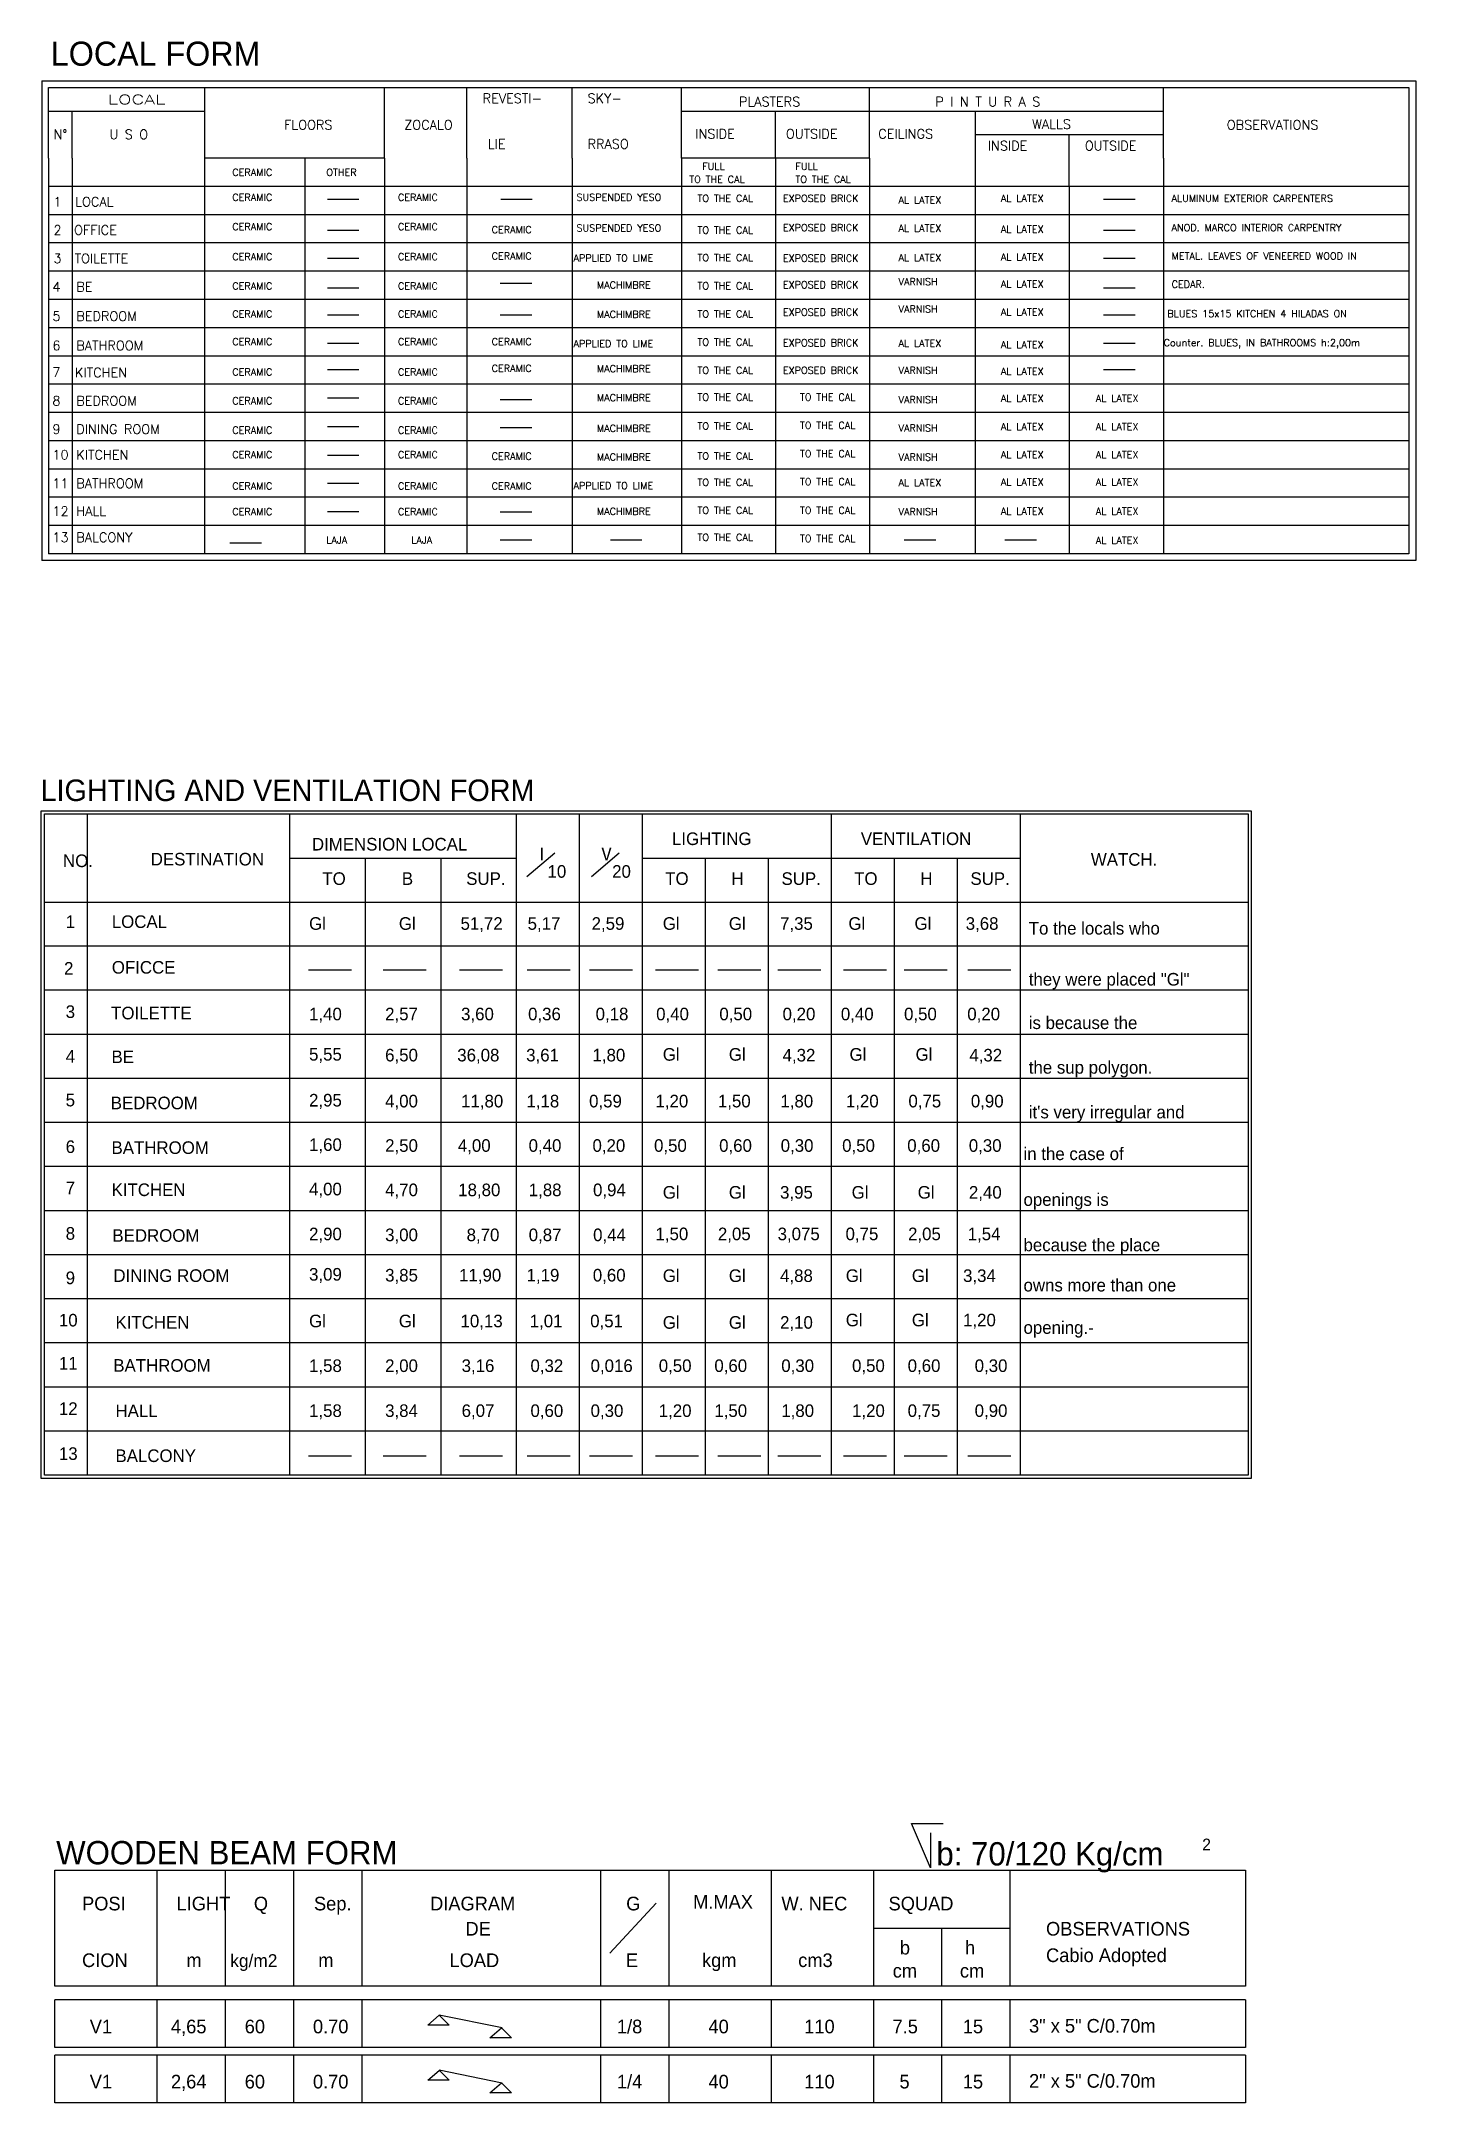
# Model space of a CAD drawing. Header units: millimetres. Extents: x 221 to 543, y -43 to 148.
# Drawn here: x 459.88 to 480.02, y -42.85 to -12.64 of the extents above; entities that cross this region are included whole.
import ezdxf

# ---------------------------------------------------------------- set-up
doc = ezdxf.new("R2010")
doc.units = ezdxf.units.MM
for name, color, linetype in [('cinco', 4, 'Continuous'), ('dos', 2, 'Continuous'), ('tres', 3, 'Continuous')]:
    doc.layers.add(name, color=color, linetype=linetype)
doc.styles.add('ROMANS', font='romans.shx', dxfattribs={"width": 0.85})

msp = doc.modelspace()

# ---------------------------------------------------------------- texts
at = {"attachment_point": 1}
for s, insert, char_height, width in [('{\\fStylus BT|b0|i0|c0|p34;LOCAL FORM}', (460.016, -12.646), 0.3534, 13.19187), ('{\\fStylus BT|b0|i0|c0|p34;LIGHTING AND VENTILATION FORM}', (459.865, -23.458, 1.355), 0.31536, 11.77221), ('{\\fStylus BT|b0|i0|c0|p34;WOODEN BEAM FORM }', (460.095, -39.011), 0.34173, 12.7564), ('{\\fStylus BT|b0|i0|c0|p34;b: 70/120 Kg/cm}', (472.995, -39.028), 0.34173, 12.7564), ('{\\fStylus BT|b0|i0|c0|p34;2}', (476.891, -38.976), 0.17155, 6.40382)]:
    msp.add_mtext(s, dxfattribs=dict(at, insert=insert, char_height=char_height, width=width))
at = {"layer": 'dos', "ltscale": 0.5}
for s, height, p in [('DIMENSION LOCAL', 0.18457, (463.843, -24.498, 2.916)), ('Ⅰ', 0.185, (467.087, -24.642, 2.916)), ('Ⅴ', 0.185, (468.034, -24.642, 2.916)), ('LIGHTING', 0.1846, (469.12, -24.418, 2.916)), ('VENTILATION', 0.18457, (471.888, -24.418, 2.916)), ('NO.', 0.1846, (460.195, -24.741, 2.916)), ('DESTINATION', 0.18457, (461.481, -24.717, 2.916)), ('10', 0.1846, (467.296, -24.897, 2.916)), ('20', 0.1846, (468.243, -24.897, 2.916)), ('WATCH.', 0.1846, (475.259, -24.721, 4.476)), ('TO', 0.1846, (463.996, -25.002, 2.916)), ('B', 0.185, (465.161, -25.002, 2.916)), ('SUP.', 0.1846, (466.104, -25.002, 2.916)), ('TO', 0.1846, (469.021, -25.002, 2.916)), ('H', 0.185, (469.991, -25.002, 2.916)), ('SUP.', 0.1846, (470.725, -25.002, 2.916)), ('TO', 0.1846, (471.79, -25.002, 2.916)), ('H', 0.185, (472.76, -25.002, 2.916)), ('SUP.', 0.1846, (473.494, -25.002, 2.916)), ('1', 0.185, (460.234, -25.634, 2.916)), ('LOCAL', 0.1846, (460.91, -25.633, 2.916)), ('Gl', 0.1846, (463.801, -25.66, 2.916)), ('Gl', 0.1846, (465.117, -25.66, 2.916)), ('51,72', 0.1846, (466.021, -25.66, 2.916)), ('5,17', 0.1846, (467.004, -25.66, 2.916)), ('2,59', 0.1846, (467.942, -25.66, 2.916)), ('Gl', 0.1846, (468.985, -25.66, 2.916)), ('Gl', 0.1846, (469.953, -25.66, 2.916)), ('7,35', 0.1846, (470.704, -25.66, 2.916)), ('Gl', 0.1846, (471.706, -25.66, 2.916)), ('Gl', 0.1846, (472.674, -25.66, 2.916)), ('3,68', 0.1846, (473.425, -25.66, 2.916)), ('To the locals who', 0.18457, (474.349, -25.73)), ('2', 0.185, (460.21, -26.317, 2.916)), ('OFICCE', 0.1846, (460.91, -26.302, 2.916)), ('they were placed "Gl"', 0.18457, (474.349, -26.477)), ('3', 0.185, (460.234, -26.952, 2.916)), ('TOILETTE', 0.1846, (460.9, -26.972, 2.916)), ('1,40', 0.1846, (463.801, -26.986, 2.916)), ('2,57', 0.1846, (464.916, -26.986, 2.916)), ('3,60', 0.1846, (466.029, -26.986, 2.916)), ('0,36', 0.1846, (467.011, -26.986, 2.916)), ('0,18', 0.1846, (468.001, -26.986, 2.916)), ('0,40', 0.1846, (468.888, -26.986, 2.916)), ('0,50', 0.1846, (469.814, -26.986, 2.916)), ('0,20', 0.1846, (470.741, -26.986, 2.916)), ('0,40', 0.1846, (471.595, -26.986, 2.916)), ('0,50', 0.1846, (472.521, -26.986, 2.916)), ('0,20', 0.1846, (473.448, -26.986, 2.916)), ('is because the', 0.18457, (474.349, -27.114)), ('4', 0.185, (460.234, -27.607, 2.916)), ('BE', 0.1846, (460.906, -27.613, 2.916)), ('5,55', 0.1846, (463.801, -27.576, 2.916)), ('6,50', 0.1846, (464.916, -27.588, 2.916)), ('36,08', 0.1846, (465.973, -27.588, 2.916)), ('3,61', 0.1846, (466.983, -27.588, 2.916)), ('1,80', 0.1846, (467.955, -27.588, 2.916)), ('Gl', 0.1846, (468.985, -27.578, 2.916)), ('Gl', 0.1846, (469.953, -27.578, 2.916)), ('4,32', 0.1846, (470.741, -27.589, 2.916)), ('Gl', 0.1846, (471.722, -27.578, 2.916)), ('Gl', 0.1846, (472.69, -27.578, 2.916)), ('4,32', 0.1846, (473.478, -27.589, 2.916)), ('the sup polygon.', 0.18457, (474.349, -27.768)), ('5', 0.185, (460.234, -28.247, 2.916)), ('2,95', 0.1846, (463.801, -28.249, 2.916)), ('4,00', 0.1846, (464.916, -28.262, 2.916)), ('11,80', 0.1846, (466.029, -28.262, 2.916)), ('1,18', 0.1846, (466.987, -28.262, 2.916)), ('0,59', 0.1846, (467.905, -28.262, 2.916)), ('1,20', 0.1846, (468.878, -28.262, 2.916)), ('1,50', 0.1846, (469.793, -28.262, 2.916)), ('1,80', 0.1846, (470.709, -28.262, 2.916)), ('1,20', 0.1846, (471.669, -28.262, 2.916)), ('0,75', 0.1846, (472.585, -28.262, 2.916)), ('0,90', 0.1846, (473.5, -28.262, 2.916)), ('BEDROOM', 0.1846, (460.895, -28.289, 2.916)), ("it's very irregular and ", 0.18457, (474.349, -28.423)), ('6', 0.185, (460.234, -28.93, 2.916)), ('BATHROOM', 0.1846, (460.906, -28.944, 2.916)), ('1,60', 0.1846, (463.801, -28.9, 2.916)), ('2,50', 0.1846, (464.916, -28.913, 2.916)), ('4,00', 0.1846, (465.982, -28.913, 2.916)), ('0,40', 0.1846, (467.019, -28.913, 2.916)), ('0,20', 0.1846, (467.955, -28.913, 2.916)), ('0,50', 0.1846, (468.857, -28.913, 2.916)), ('0,60', 0.1846, (469.811, -28.913, 2.916)), ('0,30', 0.1846, (470.713, -28.913, 2.916)), ('0,50', 0.1846, (471.614, -28.913, 2.916)), ('0,60', 0.1846, (472.568, -28.913, 2.916)), ('0,30', 0.1846, (473.47, -28.913, 2.916)), ('in the case of', 0.18457, (474.272, -29.034)), ('7', 0.185, (460.234, -29.534, 2.916)), ('KITCHEN', 0.1846, (460.907, -29.561, 2.916)), ('4,00', 0.1846, (463.801, -29.551, 2.916)), ('4,70', 0.1846, (464.916, -29.563, 2.916)), ('18,80', 0.1846, (465.987, -29.563, 2.916)), ('1,88', 0.1846, (467.021, -29.563, 2.916)), ('0,94', 0.1846, (467.963, -29.563, 2.916)), ('Gl', 0.1846, (468.985, -29.599, 2.916)), ('Gl', 0.1846, (469.953, -29.599, 2.916)), ('3,95', 0.1846, (470.704, -29.599, 2.916)), ('Gl', 0.1846, (471.753, -29.599, 2.916)), ('Gl', 0.1846, (472.721, -29.599, 2.916)), ('2,40', 0.1846, (473.472, -29.599, 2.916)), ('openings is ', 0.18457, (474.272, -29.705)), ('8', 0.185, (460.234, -30.201, 2.916)), ('BEDROOM', 0.1846, (460.919, -30.231, 2.916)), ('2,90', 0.1846, (463.801, -30.209, 2.916)), ('3,00', 0.1846, (464.916, -30.222, 2.916)), ('8,70', 0.1846, (466.11, -30.222, 2.916)), ('0,87', 0.1846, (467.02, -30.222, 2.916)), ('0,44', 0.1846, (467.964, -30.222, 2.916)), ('1,50', 0.1846, (468.878, -30.208, 2.916)), ('2,05', 0.1846, (469.793, -30.208, 2.916)), ('3,075', 0.1846, (470.668, -30.208, 2.916)), ('0,75', 0.1846, (471.664, -30.208, 2.916)), ('2,05', 0.1846, (472.58, -30.208, 2.916)), ('1,54', 0.1846, (473.454, -30.208, 2.916)), ('because the place ', 0.18457, (474.272, -30.37)), ('9', 0.185, (460.234, -30.852, 2.916)), ('DINING ROOM', 0.18457, (460.934, -30.819, 2.916)), ('3,09', 0.1846, (463.801, -30.8, 2.916)), ('3,85', 0.1846, (464.916, -30.813, 2.916)), ('11,90', 0.1846, (466, -30.813, 2.916)), ('1,19', 0.1846, (466.989, -30.813, 2.916)), ('0,60', 0.1846, (467.96, -30.813, 2.916)), ('Gl', 0.1846, (468.985, -30.82, 2.916)), ('Gl', 0.1846, (469.953, -30.82, 2.916)), ('4,88', 0.1846, (470.704, -30.82, 2.916)), ('Gl', 0.1846, (471.667, -30.82, 2.916)), ('Gl', 0.1846, (472.635, -30.82, 2.916)), ('3,34', 0.1846, (473.386, -30.82, 2.916)), ('owns more than one', 0.18457, (474.272, -30.959)), ('10', 0.1846, (460.135, -31.472, 2.916)), ('KITCHEN', 0.1846, (460.964, -31.503, 2.916)), ('Gl', 0.1846, (463.801, -31.484, 2.916)), ('Gl', 0.1846, (465.117, -31.484, 2.916)), ('10,13', 0.1846, (466.021, -31.484, 2.916)), ('1,01', 0.1846, (467.035, -31.484, 2.916)), ('0,51', 0.1846, (467.921, -31.484, 2.916)), ('Gl', 0.1846, (468.985, -31.505, 2.916)), ('Gl', 0.1846, (469.953, -31.505, 2.916)), ('2,10', 0.1846, (470.704, -31.505, 2.916)), ('Gl', 0.1846, (471.667, -31.47, 2.916)), ('Gl', 0.1846, (472.635, -31.47, 2.916)), ('1,20', 0.1846, (473.386, -31.47, 2.916)), ('opening.-', 0.1846, (474.272, -31.58)), ('11', 0.1846, (460.135, -32.103, 2.916)), ('BATHROOM', 0.1846, (460.932, -32.135, 2.916)), ('1,58', 0.1846, (463.801, -32.139, 2.916)), ('2,00', 0.1846, (464.916, -32.139, 2.916)), ('3,16', 0.1846, (466.037, -32.139, 2.916)), ('0,32', 0.1846, (467.046, -32.139, 2.916)), ('0,016', 0.1846, (467.927, -32.139, 2.916)), ('0,50', 0.1846, (468.926, -32.139, 2.916)), ('0,60', 0.1846, (469.741, -32.139, 2.916)), ('0,30', 0.1846, (470.722, -32.139, 2.916)), ('0,50', 0.1846, (471.759, -32.139, 2.916)), ('0,60', 0.1846, (472.574, -32.139, 2.916)), ('0,30', 0.1846, (473.556, -32.139, 2.916)), ('12', 0.1846, (460.135, -32.768, 2.916)), ('HALL', 0.1846, (460.964, -32.8, 2.916)), ('1,58', 0.1846, (463.801, -32.798, 2.916)), ('3,84', 0.1846, (464.916, -32.798, 2.916)), ('6,07', 0.1846, (466.037, -32.798, 2.916)), ('0,60', 0.1846, (467.046, -32.798, 2.916)), ('0,30', 0.1846, (467.927, -32.798, 2.916)), ('1,20', 0.1846, (468.926, -32.798, 2.916)), ('1,50', 0.1846, (469.741, -32.798, 2.916)), ('1,80', 0.1846, (470.722, -32.798, 2.916)), ('1,20', 0.1846, (471.759, -32.798, 2.916)), ('0,75', 0.1846, (472.574, -32.798, 2.916)), ('0,90', 0.1846, (473.556, -32.798, 2.916)), ('13', 0.1846, (460.135, -33.427, 2.916)), ('BALCONY', 0.1846, (460.964, -33.458, 2.916)), ('POSI', 0.2, (460.474, -40.028, 1.691)), ('LIGHT', 0.2, (461.859, -40.028, 1.691)), ('Q', 0.2, (462.992, -40.028, 1.691)), ('Sep.', 0.2, (463.873, -40.028, 1.691)), ('DIAGRAM', 0.2, (465.575, -40.028, 1.691)), ('G', 0.2, (468.449, -40.028, 1.691)), ('M.MAX', 0.2, (469.43, -40.002, 1.691)), ('W. NEC', 0.2, (470.724, -40.028, 1.691)), ('SQUAD', 0.2, (472.294, -40.028, 1.691)), ('DE', 0.2, (466.094, -40.397, 1.691)), ('b', 0.2, (472.46, -40.674, 1.691)), ('h', 0.2, (473.414, -40.674, 1.691)), ('OBSERVATIONS', 0.2, (474.602, -40.397, 1.691)), ('CION', 0.2, (460.474, -40.858, 1.691)), ('m', 0.2, (462.003, -40.858, 1.691)), ('kg/m2', 0.1894, (462.647, -40.859, 1.602)), ('m', 0.2, (463.936, -40.858, 1.691)), ('LOAD', 0.2, (465.859, -40.858, 1.691)), ('E', 0.2, (468.445, -40.858, 1.691)), ('kgm', 0.2, (469.56, -40.858, 1.691)), ('cm3', 0.2, (470.97, -40.858, 1.691)), ('Cabio Adopted', 0.2, (474.602, -40.785, 1.691)), ('cm', 0.2, (472.355, -41.012, 1.691)), ('cm', 0.2, (473.34, -41.012, 1.691)), ('V1', 0.2, (460.587, -41.829, 1.691)), ('4,65', 0.2, (461.777, -41.829, 1.691)), ('60', 0.2, (462.858, -41.829, 1.691)), ('0.70', 0.2, (463.858, -41.829, 1.691)), ('1/8', 0.2, (468.313, -41.829, 1.691)), ('40', 0.2, (469.655, -41.829, 1.691)), ('110', 0.2, (471.058, -41.829, 1.691)), ('7.5', 0.2, (472.352, -41.829, 1.691)), ('15', 0.2, (473.382, -41.829, 1.691)), ('3" x 5" C/0.70m', 0.2, (474.353, -41.819, 1.691)), ('V1', 0.2, (460.587, -42.637, 1.691)), ('2,64', 0.2, (461.777, -42.637, 1.691)), ('60', 0.2, (462.858, -42.637, 1.691)), ('0.70', 0.2, (463.858, -42.637, 1.691)), ('1/4', 0.2, (468.313, -42.637, 1.691)), ('40', 0.2, (469.655, -42.637, 1.691)), ('110', 0.2, (471.058, -42.637, 1.691)), ('5', 0.2, (472.454, -42.637, 1.691)), ('15', 0.2, (473.382, -42.637, 1.691)), ('2" x 5" C/0.70m', 0.2, (474.353, -42.626, 1.691))]:
    msp.add_text(s, height=height, dxfattribs=at).set_placement(p)
at = {"layer": 'tres', "style": 'ROMANS', "width": 1.5}
msp.add_text('LOCAL', height=0.138, dxfattribs=at).set_placement((460.852, -13.563))
at = {"layer": 'tres', "style": 'ROMANS'}
for s, height, p in [('REVESTI-', 0.138, (466.346, -13.546)), ('SKY-', 0.138, (467.883, -13.546)), ('PLASTERS', 0.138, (470.101, -13.595)), ('P I N T U R A S', 0.13803, (472.98, -13.595)), ('FLOORS ', 0.138, (463.435, -13.934)), ('ZOCALO', 0.138, (465.196, -13.934)), ('WALLS', 0.138, (474.399, -13.925)), ('OBSERVATIONS', 0.13803, (477.251, -13.934)), ('N%%d', 0.138, (460.055, -14.074)), ('U S O', 0.138, (460.875, -14.074)), ('LIE', 0.138, (466.421, -14.215)), ('RRASO', 0.138, (467.883, -14.215)), ('INSIDE', 0.138, (469.461, -14.066)), ('OUTSIDE', 0.138, (470.789, -14.066)), ('CEILINGS', 0.138, (472.143, -14.066)), ('INSIDE', 0.138, (473.748, -14.24)), ('OUTSIDE', 0.138, (475.17, -14.24)), ('FULL ', 0.1035, (469.564, -14.524)), ('FULL ', 0.1035, (470.929, -14.524)), ('CERAMIC', 0.1035, (462.676, -14.611)), ('OTHER', 0.1035, (464.054, -14.611)), ('TO THE CAL', 0.1035, (469.374, -14.716)), ('TO THE CAL', 0.1035, (470.929, -14.716)), ('1', 0.138, (460.055, -15.061)), ('LOCAL', 0.138, (460.373, -15.061)), ('CERAMIC', 0.1035, (462.676, -14.981)), ('CERAMIC', 0.1035, (465.103, -14.981)), ('SUSPENDED YESO', 0.10352, (467.72, -14.981)), ('TO THE CAL ', 0.10352, (469.495, -14.992)), ('EXPOSED BRICK', 0.10352, (470.745, -14.992)), ('AL LATEX', 0.1035, (472.441, -15.02)), ('AL LATEX', 0.1035, (473.941, -14.992)), ('ALUMINUM EXTERIOR CARPENTERS', 0.10352, (476.442, -14.992)), ('2', 0.138, (460.055, -15.475)), ('OFFICE', 0.138, (460.357, -15.475)), ('CERAMIC', 0.1035, (462.676, -15.41)), ('CERAMIC', 0.1035, (465.103, -15.41)), ('CERAMIC', 0.1035, (466.478, -15.452)), ('SUSPENDED YESO', 0.10352, (467.72, -15.429)), ('TO THE CAL ', 0.10352, (469.495, -15.46)), ('EXPOSED BRICK', 0.10352, (470.745, -15.422)), ('AL LATEX', 0.1035, (472.441, -15.431)), ('AL LATEX', 0.1035, (473.941, -15.446)), ('ANOD. MARCO INTERIOR CARPENTRY', 0.10352, (476.442, -15.425)), ('3', 0.138, (460.055, -15.891)), ('TOILETTE', 0.138, (460.365, -15.891)), ('CERAMIC', 0.1035, (462.676, -15.848)), ('CERAMIC', 0.1035, (465.103, -15.848)), ('CERAMIC', 0.1035, (466.478, -15.839)), ('APPLIED TO LIME', 0.10352, (467.678, -15.867)), ('TO THE CAL ', 0.10352, (469.495, -15.863)), ('EXPOSED BRICK', 0.10352, (470.745, -15.871)), ('AL LATEX', 0.1035, (472.441, -15.865)), ('AL LATEX', 0.1035, (473.941, -15.854)), ('METAL. LEAVES OF VENEERED WOOD IN ', 0.10352, (476.442, -15.838)), ('4', 0.138, (460.04, -16.307)), ('BE', 0.138, (460.39, -16.307)), ('CERAMIC', 0.1035, (462.676, -16.278)), ('CERAMIC', 0.1035, (465.103, -16.278)), ('MACHIMBRE', 0.1035, (468.02, -16.263)), ('TO THE CAL ', 0.10352, (469.495, -16.276)), ('EXPOSED BRICK', 0.10352, (470.745, -16.261)), ('VARNISH', 0.1035, (472.441, -16.216)), ('AL LATEX', 0.1035, (473.941, -16.25)), ('CEDAR.', 0.1035, (476.442, -16.252)), ('5', 0.138, (460.04, -16.738)), ('BEDROOM', 0.138, (460.39, -16.738)), ('CERAMIC', 0.1035, (462.676, -16.69)), ('CERAMIC', 0.1035, (465.103, -16.69)), ('MACHIMBRE', 0.1035, (468.02, -16.694)), ('TO THE CAL ', 0.10352, (469.495, -16.688)), ('EXPOSED BRICK', 0.10352, (470.745, -16.662)), ('VARNISH', 0.1035, (472.441, -16.616)), ('AL LATEX', 0.1035, (473.941, -16.658)), ('BLUES 15x15 KITCHEN 4 HILADAS ON', 0.10352, (476.38, -16.685)), ('6', 0.138, (460.04, -17.168)), ('BATHROOM', 0.138, (460.39, -17.168)), ('CERAMIC', 0.1035, (462.676, -17.094)), ('CERAMIC', 0.1035, (465.103, -17.094)), ('CERAMIC', 0.1035, (466.478, -17.095)), ('APPLIED TO LIME', 0.10352, (467.678, -17.123)), ('TO THE CAL ', 0.10352, (469.495, -17.101)), ('EXPOSED BRICK', 0.10352, (470.745, -17.111)), ('AL LATEX', 0.1035, (472.441, -17.12)), ('AL LATEX', 0.1035, (473.941, -17.138)), ('Counter. BLUES, IN BATHROOMS h:2,00m', 0.10352, (476.326, -17.11)), ('7', 0.138, (460.04, -17.56)), ('KITCHEN', 0.138, (460.371, -17.564)), ('CERAMIC', 0.1035, (462.676, -17.539)), ('CERAMIC', 0.1035, (465.103, -17.539)), ('CERAMIC', 0.1035, (466.478, -17.483)), ('MACHIMBRE', 0.1035, (468.02, -17.491)), ('TO THE CAL ', 0.10352, (469.495, -17.513)), ('EXPOSED BRICK', 0.10352, (470.745, -17.513)), ('VARNISH', 0.1035, (472.441, -17.516)), ('AL LATEX', 0.1035, (473.941, -17.528)), ('MACHIMBRE', 0.1035, (468.02, -17.913)), ('TO THE CAL ', 0.10352, (469.495, -17.907)), ('TO THE CAL ', 0.10352, (470.996, -17.907)), ('AL LATEX', 0.1035, (473.941, -17.923)), ('AL LATEX', 0.1035, (475.332, -17.923)), ('8', 0.138, (460.04, -17.977)), ('BEDROOM', 0.138, (460.39, -17.977)), ('CERAMIC', 0.1035, (462.676, -17.961)), ('CERAMIC', 0.1035, (465.103, -17.961)), ('VARNISH', 0.1035, (472.441, -17.942)), ('9', 0.138, (460.04, -18.394)), ('DINING ROOM', 0.13803, (460.39, -18.394)), ('CERAMIC', 0.1035, (462.676, -18.391)), ('CERAMIC', 0.1035, (465.103, -18.391)), ('MACHIMBRE', 0.1035, (468.02, -18.363)), ('TO THE CAL ', 0.10352, (469.495, -18.329)), ('TO THE CAL ', 0.10352, (470.996, -18.32)), ('VARNISH', 0.1035, (472.441, -18.361)), ('AL LATEX', 0.1035, (473.941, -18.338)), ('AL LATEX', 0.1035, (475.332, -18.338)), ('10', 0.138, (460.04, -18.768)), ('KITCHEN', 0.138, (460.39, -18.768)), ('CERAMIC', 0.1035, (462.676, -18.751)), ('CERAMIC', 0.1035, (465.103, -18.751)), ('CERAMIC', 0.1035, (466.478, -18.772)), ('MACHIMBRE', 0.1035, (468.02, -18.785)), ('TO THE CAL ', 0.10352, (469.495, -18.769)), ('TO THE CAL ', 0.10352, (470.996, -18.734)), ('VARNISH', 0.1035, (472.441, -18.786)), ('AL LATEX', 0.1035, (473.941, -18.748)), ('AL LATEX', 0.1035, (475.332, -18.748)), ('11', 0.138, (460.04, -19.187)), ('BATHROOM', 0.138, (460.39, -19.187)), ('CERAMIC', 0.1035, (462.676, -19.207)), ('CERAMIC', 0.1035, (465.103, -19.207)), ('CERAMIC', 0.1035, (466.478, -19.21)), ('APPLIED TO LIME', 0.10352, (467.678, -19.204)), ('TO THE CAL ', 0.10352, (469.495, -19.154)), ('TO THE CAL ', 0.10352, (470.996, -19.146)), ('AL LATEX', 0.1035, (472.441, -19.162)), ('AL LATEX', 0.1035, (473.941, -19.15)), ('AL LATEX', 0.1035, (475.332, -19.15)), ('12', 0.138, (460.04, -19.595)), ('HALL', 0.138, (460.39, -19.595)), ('CERAMIC', 0.1035, (462.676, -19.585)), ('CERAMIC', 0.1035, (465.103, -19.585)), ('MACHIMBRE', 0.1035, (468.02, -19.581)), ('TO THE CAL ', 0.10352, (469.495, -19.566)), ('TO THE CAL ', 0.10352, (470.996, -19.565)), ('VARNISH', 0.1035, (472.441, -19.584)), ('AL LATEX', 0.1035, (473.941, -19.578)), ('AL LATEX', 0.1035, (475.332, -19.578)), ('13', 0.138, (460.04, -19.978)), ('BALCONY', 0.138, (460.39, -19.978)), ('LAJA', 0.1035, (464.054, -19.999)), ('LAJA', 0.1035, (465.3, -19.999)), ('TO THE CAL ', 0.10352, (469.495, -19.96)), ('TO THE CAL ', 0.10352, (470.996, -19.978)), ('AL LATEX', 0.1035, (475.332, -20.006))]:
    msp.add_text(s, height=height, dxfattribs=at).set_placement(p)

# ---------------------------------------------------------------- linework, layer by layer
at = {"color": 251}
for p, q in [((459.883, -13.219), (480.021, -13.219)), ((459.883, -13.219), (459.883, -20.25)), ((480.021, -13.219), (480.021, -20.25)), ((480.021, -20.25), (459.883, -20.25))]:
    msp.add_line(p, q, dxfattribs=at)
for p, q in [((467.401, -24.536, 1.355), (466.991, -24.884, 1.355)), ((468.348, -24.536, 1.355), (467.938, -24.884, 1.355)), ((463.792, -26.247, 1.355), (464.422, -26.247, 1.355)), ((464.887, -26.247, 1.355), (465.517, -26.247, 1.355)), ((466.004, -26.247, 1.355), (466.634, -26.247, 1.355)), ((466.998, -26.247, 1.355), (467.628, -26.247, 1.355)), ((467.911, -26.247, 1.355), (468.541, -26.247, 1.355)), ((468.88, -26.247, 1.355), (469.51, -26.247, 1.355)), ((469.79, -26.247, 1.355), (470.42, -26.247, 1.355)), ((470.671, -26.247, 1.355), (471.301, -26.247, 1.355)), ((471.632, -26.247, 1.355), (472.262, -26.247, 1.355)), ((472.523, -26.247, 1.355), (473.153, -26.247, 1.355)), ((473.455, -26.247, 1.355), (474.085, -26.247, 1.355)), ((463.792, -33.365, 1.355), (464.422, -33.365, 1.355)), ((464.887, -33.365, 1.355), (465.517, -33.365, 1.355)), ((466.004, -33.365, 1.355), (466.634, -33.365, 1.355)), ((466.998, -33.365, 1.355), (467.628, -33.365, 1.355)), ((467.911, -33.365, 1.355), (468.541, -33.365, 1.355)), ((468.88, -33.365, 1.355), (469.51, -33.365, 1.355)), ((469.79, -33.365, 1.355), (470.42, -33.365, 1.355)), ((470.671, -33.365, 1.355), (471.301, -33.365, 1.355)), ((471.632, -33.365, 1.355), (472.262, -33.365, 1.355)), ((472.523, -33.365, 1.355), (473.153, -33.365, 1.355)), ((473.455, -33.365, 1.355), (474.085, -33.365, 1.355))]:
    msp.add_line(p, q)
at = {"layer": 'cinco', "color": 4}
for p, q in [((459.984, -13.319), (479.921, -13.319)), ((459.984, -14.354), (459.984, -13.319))]:
    msp.add_line(p, q, dxfattribs=at)
at = {"layer": 'cinco'}
for p, q in [((464.909, -14.354), (462.268, -14.354)), ((472.017, -14.354), (469.26, -14.354)), ((473.562, -14.768), (459.984, -14.768)), ((479.921, -14.768), (473.562, -14.768))]:
    msp.add_line(p, q, dxfattribs=at)
at = {"layer": 'cinco', "ltscale": 0.02}
for p, q in [((459.922, -23.962, 2.916), (461.306, -23.962, 2.916)), ((459.922, -25.254, 2.916), (459.922, -23.962, 2.916)), ((461.306, -23.962, 2.916), (477.564, -23.962, 2.916)), ((477.564, -23.962, 4.476), (477.564, -25.254, 4.476)), ((459.922, -25.254, 2.916), (471.457, -25.254, 2.916)), ((471.457, -25.254, 2.916), (474.226, -25.254, 2.916)), ((474.226, -25.254, 2.916), (477.564, -25.254, 4.476)), ((460.077, -39.439, 1.691), (477.525, -39.439, 1.691)), ((460.077, -41.139, 1.691), (460.077, -39.439, 1.691)), ((477.525, -39.439, 1.691), (477.525, -41.139, 1.691)), ((477.525, -41.139, 1.691), (460.077, -41.139, 1.691))]:
    msp.add_line(p, q, dxfattribs=at)
at = {"layer": 'dos', "ltscale": 0.5}
for p, q in [((468.889, -39.923, 1.691), (468.208, -40.656, 1.691)), ((472.077, -40.289, 1.691), (474.077, -40.289, 1.691)), ((473.077, -41.139, 1.691), (473.077, -40.289, 1.691)), ((465.54, -41.71, 1.691), (465.71, -41.564, 1.691)), ((465.709, -41.563, 1.691), (465.856, -41.71, 1.691)), ((466.63, -41.75, 1.691), (465.709, -41.563, 1.691)), ((465.856, -41.71, 1.691), (465.54, -41.71, 1.691)), ((466.45, -41.893, 1.691), (466.62, -41.748, 1.691)), ((466.766, -41.893, 1.691), (466.45, -41.893, 1.691)), ((466.62, -41.748, 1.691), (466.766, -41.893, 1.691)), ((465.54, -42.517, 1.691), (465.71, -42.372, 1.691)), ((465.856, -42.517, 1.691), (465.54, -42.517, 1.691)), ((465.709, -42.371, 1.691), (465.856, -42.517, 1.691)), ((466.63, -42.558, 1.691), (465.709, -42.371, 1.691)), ((466.45, -42.701, 1.691), (466.62, -42.555, 1.691)), ((466.62, -42.555, 1.691), (466.766, -42.701, 1.691)), ((466.766, -42.701, 1.691), (466.45, -42.701, 1.691))]:
    msp.add_line(p, q, dxfattribs=at)
at = {"layer": 'tres'}
for p, q in [((462.268, -13.319), (462.268, -20.151)), ((464.909, -14.354), (464.909, -13.319)), ((466.111, -14.354), (466.111, -13.319)), ((467.658, -14.354), (467.658, -13.319)), ((469.26, -14.354), (469.26, -13.319)), ((472.017, -14.354), (472.017, -13.319)), ((476.323, -14.354), (476.323, -13.319)), ((459.984, -13.664), (462.268, -13.664)), ((460.329, -14.354), (460.329, -13.664)), ((469.26, -13.664), (476.323, -13.664)), ((470.637, -14.354), (470.637, -13.664)), ((473.562, -13.664), (473.562, -20.151)), ((473.562, -14.009), (476.323, -14.009)), ((474.942, -14.768), (474.942, -14.009)), ((460.329, -14.354), (460.329, -20.151)), ((463.738, -14.354), (463.738, -20.151)), ((464.909, -14.354), (464.909, -20.151)), ((466.111, -14.354), (466.111, -20.151)), ((467.658, -14.354), (467.658, -20.151)), ((469.26, -14.354), (469.26, -20.151)), ((470.637, -14.354), (470.637, -20.151)), ((472.017, -14.354), (472.017, -20.151)), ((476.323, -14.354), (476.323, -20.151)), ((474.942, -14.768), (474.942, -20.151)), ((464.07, -14.955), (464.531, -14.955)), ((466.611, -14.955), (467.073, -14.955)), ((475.446, -14.955), (475.907, -14.955)), ((473.562, -15.182), (459.984, -15.182)), ((479.921, -15.182), (473.562, -15.182)), ((473.562, -15.596), (459.984, -15.596)), ((464.07, -15.409), (464.531, -15.409)), ((479.921, -15.596), (473.562, -15.596)), ((475.446, -15.409), (475.907, -15.409)), ((464.07, -15.821), (464.531, -15.821)), ((475.446, -15.821), (475.907, -15.821)), ((473.562, -16.01), (459.984, -16.01)), ((464.07, -16.254), (464.531, -16.254)), ((466.604, -16.186), (467.066, -16.186)), ((479.921, -16.01), (473.562, -16.01)), ((475.446, -16.254), (475.907, -16.254)), ((473.562, -16.425), (459.984, -16.425)), ((479.921, -16.425), (473.562, -16.425)), ((473.562, -16.839), (459.984, -16.839)), ((464.07, -16.647), (464.531, -16.647)), ((466.604, -16.647), (467.066, -16.647)), ((479.921, -16.839), (473.562, -16.839)), ((475.446, -16.647), (475.907, -16.647)), ((464.07, -17.066), (464.531, -17.066)), ((475.446, -17.066), (475.907, -17.066)), ((473.562, -17.253), (459.984, -17.253)), ((464.07, -17.452), (464.531, -17.452)), ((479.921, -17.253), (473.562, -17.253)), ((475.446, -17.452), (475.907, -17.452)), ((473.562, -17.667), (459.984, -17.667)), ((479.921, -17.667), (473.562, -17.667)), ((473.562, -18.081), (459.984, -18.081)), ((473.562, -18.081), (459.984, -18.081)), ((464.07, -17.865), (464.531, -17.865)), ((466.604, -17.892), (467.066, -17.892)), ((479.921, -18.081), (473.562, -18.081)), ((479.921, -18.081), (473.562, -18.081)), ((464.07, -18.284), (464.531, -18.284)), ((466.604, -18.301), (467.066, -18.301)), ((473.562, -18.495), (459.984, -18.495)), ((464.07, -18.704), (464.531, -18.704)), ((479.921, -18.495), (473.562, -18.495)), ((479.921, -18.909), (459.984, -18.909)), ((479.921, -19.323), (459.984, -19.323)), ((464.07, -19.117), (464.531, -19.117)), ((464.07, -19.529), (464.531, -19.529)), ((466.604, -19.538), (467.066, -19.538)), ((479.921, -19.737), (459.984, -19.737)), ((462.642, -19.99), (463.103, -19.99)), ((466.604, -19.948), (467.066, -19.948)), ((468.217, -19.948), (468.679, -19.948)), ((472.525, -19.948), (472.986, -19.948)), ((473.998, -19.948), (474.46, -19.948))]:
    msp.add_line(p, q, dxfattribs=at)
at = {"layer": 'tres', "color": 4}
for p, q in [((479.921, -13.319), (479.921, -20.151)), ((459.984, -14.354), (459.984, -20.151)), ((479.921, -20.151), (459.984, -20.151))]:
    msp.add_line(p, q, dxfattribs=at)
at = {"layer": 'tres', "color": 251, "ltscale": 0.5}
for p, q in [((459.876, -23.916, 2.916), (477.61, -23.916, 2.916)), ((459.876, -33.698, 2.916), (459.876, -23.916, 2.916)), ((477.61, -23.916, 4.476), (477.61, -33.698, 4.476)), ((477.61, -33.698, 4.48), (459.876, -33.698, 2.912))]:
    msp.add_line(p, q, dxfattribs=at)
at = {"layer": 'tres', "ltscale": 0.5}
for p, q in [((460.553, -25.254, 2.916), (460.553, -23.962, 2.916)), ((463.521, -25.254, 2.916), (463.521, -23.962, 2.916)), ((466.843, -25.254, 2.916), (466.843, -23.962, 2.916)), ((467.766, -25.254, 2.916), (467.766, -23.962, 2.916)), ((468.689, -25.254, 2.916), (468.689, -23.962, 2.916)), ((471.457, -33.652, 2.916), (471.457, -23.962, 2.916)), ((474.226, -25.254, 2.916), (474.226, -23.962, 2.916)), ((463.521, -24.608, 2.916), (466.843, -24.608, 2.916)), ((464.628, -33.652, 2.916), (464.628, -24.608, 2.916)), ((465.736, -33.652, 2.916), (465.736, -24.608, 2.916)), ((468.689, -24.608, 2.916), (471.457, -24.608, 2.916)), ((469.612, -33.652, 2.916), (469.612, -24.608, 2.916)), ((470.534, -33.652, 2.916), (470.534, -24.608, 2.916)), ((471.457, -24.608, 2.916), (474.226, -24.608, 2.916)), ((472.38, -33.652, 2.916), (472.38, -24.608, 2.916)), ((473.303, -33.652, 2.916), (473.303, -24.608, 2.916)), ((460.553, -33.652, 2.916), (460.553, -25.254, 2.916)), ((463.521, -33.652, 2.916), (463.521, -25.254, 2.916)), ((466.843, -33.652, 2.916), (466.843, -25.254, 2.916)), ((467.766, -33.652, 2.916), (467.766, -25.254, 2.916)), ((468.689, -33.652, 2.916), (468.689, -25.254, 2.916)), ((474.226, -33.652, 2.916), (474.226, -25.254, 2.916)), ((477.564, -25.9, 4.476), (459.922, -25.9, 2.916)), ((477.564, -26.546, 4.476), (459.922, -26.546, 2.916)), ((477.564, -27.192, 4.476), (459.922, -27.192, 2.916)), ((477.564, -27.838, 4.476), (459.922, -27.838, 2.916)), ((477.564, -28.484, 4.476), (459.922, -28.484, 2.916)), ((477.564, -29.13, 4.476), (459.922, -29.13, 2.916)), ((477.564, -29.776, 4.476), (459.922, -29.776, 2.916)), ((477.564, -30.422, 4.476), (459.922, -30.422, 2.916)), ((477.564, -31.068, 4.476), (459.922, -31.068, 2.916)), ((477.564, -31.714, 4.476), (459.922, -31.714, 2.916)), ((477.564, -32.36, 4.476), (459.922, -32.36, 2.916)), ((477.564, -33.006, 4.476), (459.922, -33.006, 2.916)), ((477.564, -33.006, 4.476), (459.922, -33.006, 2.916)), ((472.629, -38.753, 0.982), (473.096, -38.753, 0.982)), ((472.909, -39.405, 0.982), (472.629, -38.753, 0.982)), ((472.909, -38.892, 0.982), (472.909, -39.405, 0.982)), ((461.577, -41.139, 1.691), (461.577, -39.439, 1.691)), ((462.577, -41.139, 1.691), (462.577, -39.439, 1.691)), ((463.577, -41.139, 1.691), (463.577, -39.439, 1.691)), ((464.577, -41.139, 1.691), (464.577, -39.439, 1.691)), ((468.077, -41.139, 1.691), (468.077, -39.439, 1.691)), ((469.077, -41.139, 1.691), (469.077, -39.439, 1.691)), ((470.577, -41.139, 1.691), (470.577, -39.439, 1.691)), ((472.077, -41.139, 1.691), (472.077, -39.439, 1.691)), ((474.077, -41.139, 1.691), (474.077, -39.439, 1.691)), ((477.525, -41.339, 1.691), (460.077, -41.339, 1.691)), ((460.077, -42.039, 1.691), (460.077, -41.339, 1.691)), ((461.577, -42.039, 1.691), (461.577, -41.339, 1.691)), ((462.577, -42.039, 1.691), (462.577, -41.339, 1.691)), ((463.577, -42.039, 1.691), (463.577, -41.339, 1.691)), ((464.577, -42.039, 1.691), (464.577, -41.339, 1.691)), ((468.077, -42.039, 1.691), (468.077, -41.339, 1.691)), ((469.077, -42.039, 1.691), (469.077, -41.339, 1.691)), ((470.577, -42.039, 1.691), (470.577, -41.339, 1.691)), ((472.077, -42.039, 1.691), (472.077, -41.339, 1.691)), ((473.077, -42.039, 1.691), (473.077, -41.339, 1.691)), ((474.077, -42.039, 1.691), (474.077, -41.339, 1.691)), ((477.525, -41.339, 1.691), (477.525, -42.039, 1.691)), ((477.525, -42.039, 1.691), (460.077, -42.039, 1.691)), ((477.525, -42.147, 1.691), (460.077, -42.147, 1.691)), ((460.077, -42.847, 1.691), (460.077, -42.147, 1.691)), ((461.577, -42.847, 1.691), (461.577, -42.147, 1.691)), ((462.577, -42.847, 1.691), (462.577, -42.147, 1.691)), ((463.577, -42.847, 1.691), (463.577, -42.147, 1.691)), ((464.577, -42.847, 1.691), (464.577, -42.147, 1.691)), ((468.077, -42.847, 1.691), (468.077, -42.147, 1.691)), ((469.077, -42.847, 1.691), (469.077, -42.147, 1.691)), ((470.577, -42.847, 1.691), (470.577, -42.147, 1.691)), ((472.077, -42.847, 1.691), (472.077, -42.147, 1.691)), ((473.077, -42.847, 1.691), (473.077, -42.147, 1.691)), ((474.077, -42.847, 1.691), (474.077, -42.147, 1.691)), ((477.525, -42.147, 1.691), (477.525, -42.847, 1.691)), ((477.525, -42.847, 1.691), (460.077, -42.847, 1.691))]:
    msp.add_line(p, q, dxfattribs=at)
at = {"layer": 'tres', "color": 4, "ltscale": 0.5}
for p, q in [((459.922, -33.652, 2.916), (459.922, -25.254, 2.916)), ((477.564, -25.254, 4.476), (477.564, -33.652, 4.476)), ((477.564, -33.652, 4.476), (459.922, -33.652, 2.916))]:
    msp.add_line(p, q, dxfattribs=at)

msp.set_redraw_order([(e.dxf.handle, doc.entitydb.next_handle()) for e in msp.query("TEXT MTEXT ATTDEF DIMENSION ARC_DIMENSION")])  # texts and dimensions are drawn at this point

doc.saveas('drawing.dxf')
